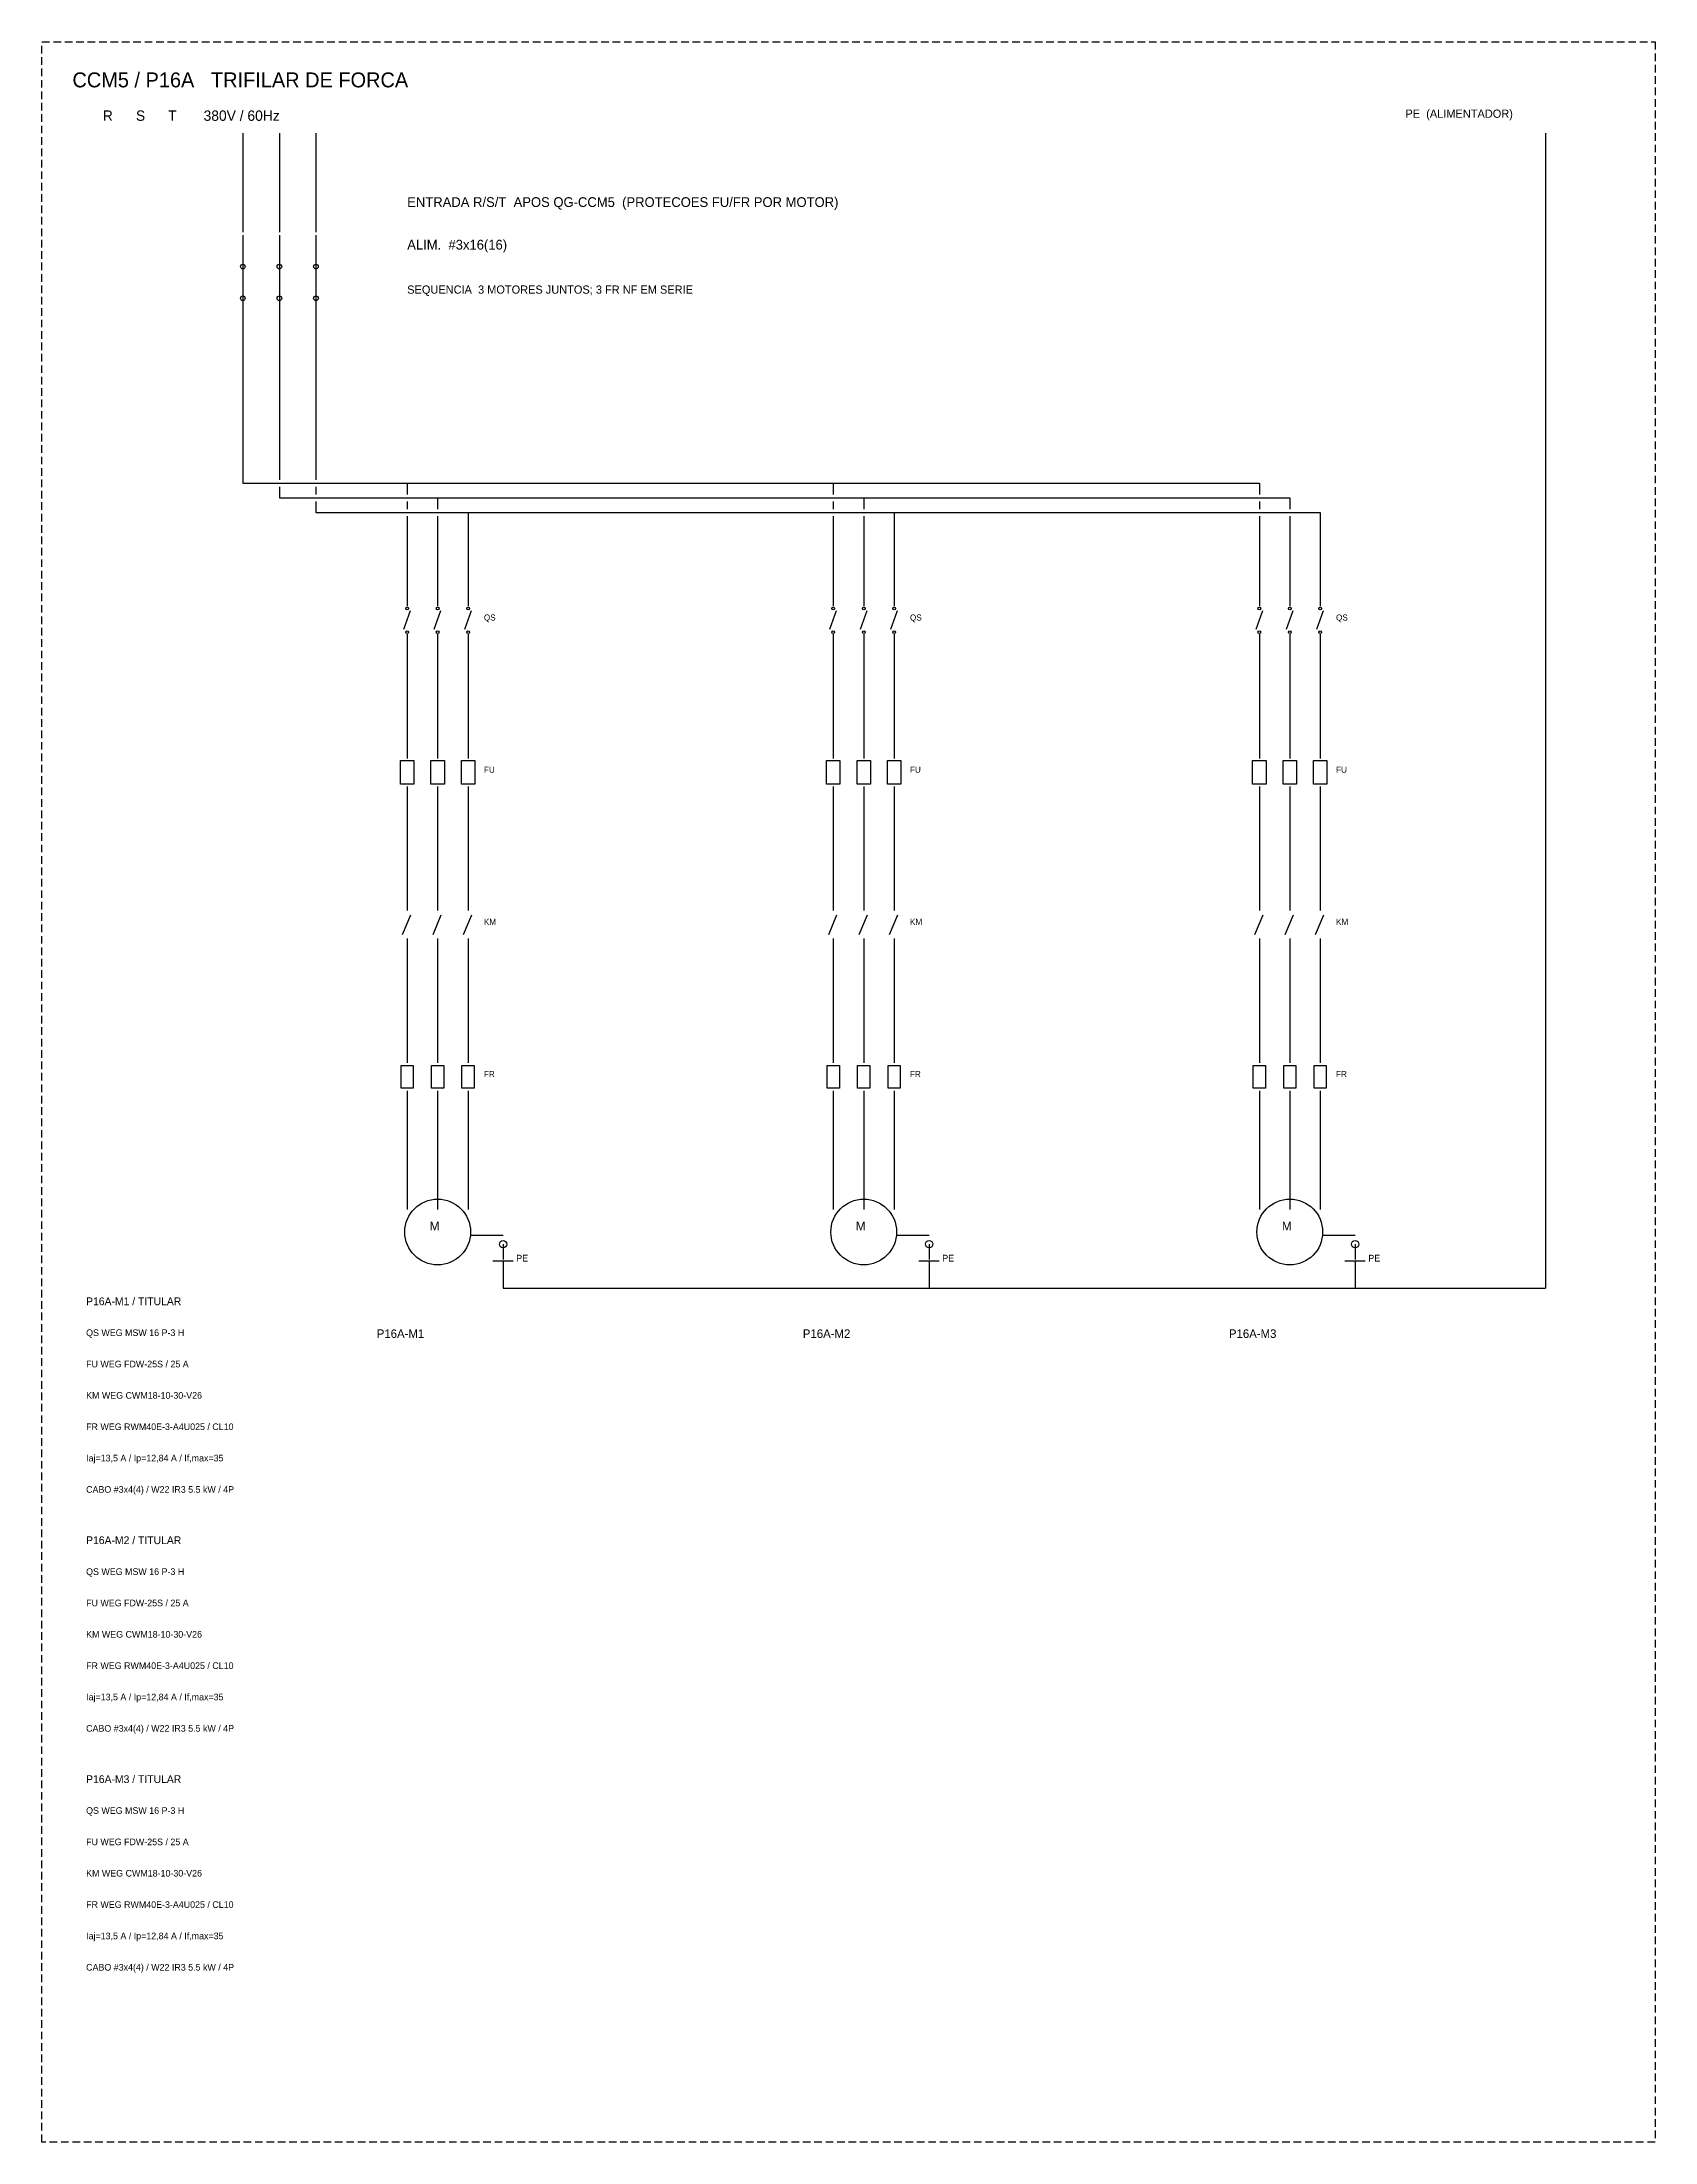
# Model space of a CAD drawing. Extents: x -646 to 641, y -554 to 322.
# Drawn here: x -210.7 to -157.7, y -541 to -472 of the extents above; entities that cross this region are included whole.
import ezdxf

# ---------------------------------------------------------------- set-up
doc = ezdxf.new("R2010")
doc.units = 0
doc.header["$MEASUREMENT"] = 0
doc.linetypes.add('HIDDEN', pattern=[0.375, 0.25, -0.125])
doc.layers.add('_ELT_UNIFILAR_PROC_TEXTO', color=1, linetype='Continuous')
doc.layers.add('ELET_TRIFILAR_TEXTO', color=4, linetype='Continuous')
doc.layers.add('ELET_TRIFILAR_DESENHO', color=5, linetype='Continuous', plot=False)

msp = doc.modelspace()

# ---------------------------------------------------------------- texts
at = {"layer": '_ELT_UNIFILAR_PROC_TEXTO', "attachment_point": 1}
for s, insert, char_height in [('P16A-M1 / TITULAR', (-209.25, -513.25), 0.255), ('P16A-M1', (-199.7, -514.3), 0.28), ('P16A-M2', (-185.7, -514.3), 0.28), ('P16A-M3', (-171.7, -514.3), 0.28), ('P16A-M2 / TITULAR', (-209.25, -521.1), 0.255), ('P16A-M3 / TITULAR', (-209.25, -528.95), 0.255)]:
    msp.add_mtext(s, dxfattribs=dict(at, insert=insert, char_height=char_height))
at = {"layer": 'ELET_TRIFILAR_TEXTO', "attachment_point": 1}
for s, insert, char_height in [('CCM5 / P16A   TRIFILAR DE FORCA', (-209.7, -473), 0.49), ('R      S      T       380V / 60Hz', (-208.7, -474.25), 0.34), ('PE  (ALIMENTADOR)', (-165.9, -474.22), 0.27), ('ENTRADA R/S/T  APOS QG-CCM5  (PROTECOES FU/FR POR MOTOR)', (-198.7, -477.1), 0.32), ('ALIM.  #3x16(16)', (-198.7, -478.5), 0.32), ('SEQUENCIA  3 MOTORES JUNTOS; 3 FR NF EM SERIE', (-198.7, -480), 0.27), ('QS', (-196.18, -490.81), 0.2), ('QS', (-182.18, -490.81), 0.2), ('QS', (-168.18, -490.81), 0.2), ('FU', (-196.18, -495.81), 0.2), ('FU', (-182.18, -495.81), 0.2), ('FU', (-168.18, -495.81), 0.2), ('KM', (-196.18, -500.81), 0.2), ('KM', (-182.18, -500.81), 0.2), ('KM', (-168.18, -500.81), 0.2), ('FR', (-196.18, -505.81), 0.2), ('FR', (-182.18, -505.81), 0.2), ('FR', (-168.18, -505.81), 0.2), ('M', (-197.96, -510.76), 0.29), ('M', (-183.96, -510.76), 0.29), ('M', (-169.96, -510.76), 0.29), ('PE', (-195.12, -511.85), 0.22), ('PE', (-181.12, -511.85), 0.22), ('PE', (-167.12, -511.85), 0.22), ('QS WEG MSW 16 P-3 H', (-209.25, -514.3), 0.218), ('FU WEG FDW-25S / 25 A', (-209.25, -515.33), 0.218), ('KM WEG CWM18-10-30-V26', (-209.25, -516.36), 0.218), ('FR WEG RWM40E-3-A4U025 / CL10', (-209.25, -517.39), 0.218), ('Iaj=13,5 A / Ip=12,84 A / If,max=35', (-209.25, -518.42), 0.218), ('CABO #3x4(4) / W22 IR3 5.5 kW / 4P', (-209.25, -519.45), 0.218), ('QS WEG MSW 16 P-3 H', (-209.25, -522.15), 0.218), ('FU WEG FDW-25S / 25 A', (-209.25, -523.18), 0.218), ('KM WEG CWM18-10-30-V26', (-209.25, -524.21), 0.218), ('FR WEG RWM40E-3-A4U025 / CL10', (-209.25, -525.24), 0.218), ('Iaj=13,5 A / Ip=12,84 A / If,max=35', (-209.25, -526.27), 0.218), ('CABO #3x4(4) / W22 IR3 5.5 kW / 4P', (-209.25, -527.3), 0.218), ('QS WEG MSW 16 P-3 H', (-209.25, -530), 0.218), ('FU WEG FDW-25S / 25 A', (-209.25, -531.03), 0.218), ('KM WEG CWM18-10-30-V26', (-209.25, -532.06), 0.218), ('FR WEG RWM40E-3-A4U025 / CL10', (-209.25, -533.09), 0.218), ('Iaj=13,5 A / Ip=12,84 A / If,max=35', (-209.25, -534.12), 0.218), ('CABO #3x4(4) / W22 IR3 5.5 kW / 4P', (-209.25, -535.15), 0.218)]:
    msp.add_mtext(s, dxfattribs=dict(at, insert=insert, char_height=char_height))

# ---------------------------------------------------------------- linework, layer by layer
at = {"layer": 'ELET_TRIFILAR_DESENHO'}
for p, q in [((-204.1, -475), (-204.1, -478.25)), ((-202.9, -475), (-202.9, -478.25)), ((-201.7, -475), (-201.7, -478.25)), ((-161.3, -475), (-161.3, -512.95)), ((-204.1, -478.35), (-204.1, -479.29)), ((-202.9, -478.35), (-202.9, -479.29)), ((-201.7, -478.35), (-201.7, -479.29)), ((-204.1, -479.29), (-204.1, -480.51)), ((-202.9, -479.29), (-202.9, -480.51)), ((-201.7, -479.29), (-201.7, -480.51)), ((-204.1, -480.51), (-204.1, -481.45)), ((-202.9, -480.51), (-202.9, -481.45)), ((-201.7, -480.51), (-201.7, -481.45)), ((-204.1, -481.45), (-204.1, -486.5)), ((-202.9, -481.45), (-202.9, -486.385)), ((-201.7, -481.45), (-201.7, -486.385)), ((-204.1, -486.5), (-170.7, -486.5)), ((-202.9, -486.615), (-202.9, -486.98)), ((-202.9, -486.98), (-169.7, -486.98)), ((-201.7, -486.615), (-201.7, -486.865)), ((-201.7, -487.095), (-201.7, -487.46)), ((-198.7, -486.5), (-198.7, -486.865)), ((-198.7, -487.095), (-198.7, -487.345)), ((-197.7, -486.98), (-197.7, -487.345)), ((-184.7, -486.5), (-184.7, -486.865)), ((-184.7, -487.095), (-184.7, -487.345)), ((-183.7, -486.98), (-183.7, -487.345)), ((-170.7, -486.5), (-170.7, -486.865)), ((-170.7, -487.095), (-170.7, -487.345)), ((-169.7, -486.98), (-169.7, -487.345)), ((-201.7, -487.46), (-168.7, -487.46)), ((-198.7, -487.575), (-198.7, -488.4)), ((-197.7, -487.575), (-197.7, -488.4)), ((-196.7, -487.46), (-196.7, -488.4)), ((-184.7, -487.575), (-184.7, -488.4)), ((-183.7, -487.575), (-183.7, -488.4)), ((-182.7, -487.46), (-182.7, -488.4)), ((-170.7, -487.575), (-170.7, -488.4)), ((-169.7, -487.575), (-169.7, -488.4)), ((-168.7, -487.46), (-168.7, -488.4)), ((-198.7, -488.4), (-198.7, -489.68)), ((-197.7, -488.4), (-197.7, -489.68)), ((-196.7, -488.4), (-196.7, -489.68)), ((-184.7, -488.4), (-184.7, -489.68)), ((-183.7, -488.4), (-183.7, -489.68)), ((-182.7, -488.4), (-182.7, -489.68)), ((-170.7, -488.4), (-170.7, -489.68)), ((-169.7, -488.4), (-169.7, -489.68)), ((-168.7, -488.4), (-168.7, -489.68)), ((-198.7, -489.68), (-198.7, -490.54)), ((-197.7, -489.68), (-197.7, -490.54)), ((-196.7, -489.68), (-196.7, -490.54)), ((-184.7, -489.68), (-184.7, -490.54)), ((-183.7, -489.68), (-183.7, -490.54)), ((-182.7, -489.68), (-182.7, -490.54)), ((-170.7, -489.68), (-170.7, -490.54)), ((-169.7, -489.68), (-169.7, -490.54)), ((-168.7, -489.68), (-168.7, -490.54)), ((-198.81, -491.29), (-198.59, -490.68)), ((-197.81, -491.29), (-197.59, -490.68)), ((-196.81, -491.29), (-196.59, -490.68)), ((-184.81, -491.29), (-184.59, -490.68)), ((-183.81, -491.29), (-183.59, -490.68)), ((-182.81, -491.29), (-182.59, -490.68)), ((-170.81, -491.29), (-170.59, -490.68)), ((-169.81, -491.29), (-169.59, -490.68)), ((-168.81, -491.29), (-168.59, -490.68)), ((-198.7, -491.46), (-198.7, -492.32)), ((-197.7, -491.46), (-197.7, -492.32)), ((-196.7, -491.46), (-196.7, -492.32)), ((-184.7, -491.46), (-184.7, -492.32)), ((-183.7, -491.46), (-183.7, -492.32)), ((-182.7, -491.46), (-182.7, -492.32)), ((-170.7, -491.46), (-170.7, -492.32)), ((-169.7, -491.46), (-169.7, -492.32)), ((-168.7, -491.46), (-168.7, -492.32)), ((-198.7, -492.32), (-198.7, -494.68)), ((-197.7, -492.32), (-197.7, -494.68)), ((-196.7, -492.32), (-196.7, -494.68)), ((-184.7, -492.32), (-184.7, -494.68)), ((-183.7, -492.32), (-183.7, -494.68)), ((-182.7, -492.32), (-182.7, -494.68)), ((-170.7, -492.32), (-170.7, -494.68)), ((-169.7, -492.32), (-169.7, -494.68)), ((-168.7, -492.32), (-168.7, -494.68)), ((-198.7, -494.68), (-198.7, -495.54)), ((-197.7, -494.68), (-197.7, -495.54)), ((-196.7, -494.68), (-196.7, -495.54)), ((-184.7, -494.68), (-184.7, -495.54)), ((-183.7, -494.68), (-183.7, -495.54)), ((-182.7, -494.68), (-182.7, -495.54)), ((-170.7, -494.68), (-170.7, -495.54)), ((-169.7, -494.68), (-169.7, -495.54)), ((-168.7, -494.68), (-168.7, -495.54)), ((-198.7, -496.46), (-198.7, -497.32)), ((-197.7, -496.46), (-197.7, -497.32)), ((-196.7, -496.46), (-196.7, -497.32)), ((-184.7, -496.46), (-184.7, -497.32)), ((-183.7, -496.46), (-183.7, -497.32)), ((-182.7, -496.46), (-182.7, -497.32)), ((-170.7, -496.46), (-170.7, -497.32)), ((-169.7, -496.46), (-169.7, -497.32)), ((-168.7, -496.46), (-168.7, -497.32)), ((-198.7, -497.32), (-198.7, -499.68)), ((-197.7, -497.32), (-197.7, -499.68)), ((-196.7, -497.32), (-196.7, -499.68)), ((-184.7, -497.32), (-184.7, -499.68)), ((-183.7, -497.32), (-183.7, -499.68)), ((-182.7, -497.32), (-182.7, -499.68)), ((-170.7, -497.32), (-170.7, -499.68)), ((-169.7, -497.32), (-169.7, -499.68)), ((-168.7, -497.32), (-168.7, -499.68)), ((-198.7, -499.68), (-198.7, -500.54)), ((-197.7, -499.68), (-197.7, -500.54)), ((-196.7, -499.68), (-196.7, -500.54)), ((-184.7, -499.68), (-184.7, -500.54)), ((-183.7, -499.68), (-183.7, -500.54)), ((-182.7, -499.68), (-182.7, -500.54)), ((-170.7, -499.68), (-170.7, -500.54)), ((-169.7, -499.68), (-169.7, -500.54)), ((-168.7, -499.68), (-168.7, -500.54)), ((-198.85, -501.33), (-198.58, -500.68)), ((-197.85, -501.33), (-197.58, -500.68)), ((-196.85, -501.33), (-196.58, -500.68)), ((-184.85, -501.33), (-184.58, -500.68)), ((-183.85, -501.33), (-183.58, -500.68)), ((-182.85, -501.33), (-182.58, -500.68)), ((-170.85, -501.33), (-170.58, -500.68)), ((-169.85, -501.33), (-169.58, -500.68)), ((-168.85, -501.33), (-168.58, -500.68)), ((-198.7, -501.46), (-198.7, -502.32)), ((-197.7, -501.46), (-197.7, -502.32)), ((-196.7, -501.46), (-196.7, -502.32)), ((-184.7, -501.46), (-184.7, -502.32)), ((-183.7, -501.46), (-183.7, -502.32)), ((-182.7, -501.46), (-182.7, -502.32)), ((-170.7, -501.46), (-170.7, -502.32)), ((-169.7, -501.46), (-169.7, -502.32)), ((-168.7, -501.46), (-168.7, -502.32)), ((-198.7, -502.32), (-198.7, -504.68)), ((-197.7, -502.32), (-197.7, -504.68)), ((-196.7, -502.32), (-196.7, -504.68)), ((-184.7, -502.32), (-184.7, -504.68)), ((-183.7, -502.32), (-183.7, -504.68)), ((-182.7, -502.32), (-182.7, -504.68)), ((-170.7, -502.32), (-170.7, -504.68)), ((-169.7, -502.32), (-169.7, -504.68)), ((-168.7, -502.32), (-168.7, -504.68)), ((-198.7, -504.68), (-198.7, -505.54)), ((-197.7, -504.68), (-197.7, -505.54)), ((-196.7, -504.68), (-196.7, -505.54)), ((-184.7, -504.68), (-184.7, -505.54)), ((-183.7, -504.68), (-183.7, -505.54)), ((-182.7, -504.68), (-182.7, -505.54)), ((-170.7, -504.68), (-170.7, -505.54)), ((-169.7, -504.68), (-169.7, -505.54)), ((-168.7, -504.68), (-168.7, -505.54)), ((-198.7, -506.46), (-198.7, -507.32)), ((-197.7, -506.46), (-197.7, -507.32)), ((-196.7, -506.46), (-196.7, -507.32)), ((-184.7, -506.46), (-184.7, -507.32)), ((-183.7, -506.46), (-183.7, -507.32)), ((-182.7, -506.46), (-182.7, -507.32)), ((-170.7, -506.46), (-170.7, -507.32)), ((-169.7, -506.46), (-169.7, -507.32)), ((-168.7, -506.46), (-168.7, -507.32)), ((-198.7, -507.32), (-198.7, -509)), ((-197.7, -507.32), (-197.7, -509)), ((-196.7, -507.32), (-196.7, -509)), ((-184.7, -507.32), (-184.7, -509)), ((-183.7, -507.32), (-183.7, -509)), ((-182.7, -507.32), (-182.7, -509)), ((-170.7, -507.32), (-170.7, -509)), ((-169.7, -507.32), (-169.7, -509)), ((-168.7, -507.32), (-168.7, -509)), ((-198.7, -509), (-198.7, -510.36)), ((-197.7, -509), (-197.7, -510.36)), ((-196.7, -509), (-196.7, -510.36)), ((-184.7, -509), (-184.7, -510.36)), ((-183.7, -509), (-183.7, -510.36)), ((-182.7, -509), (-182.7, -510.36)), ((-170.7, -509), (-170.7, -510.36)), ((-169.7, -509), (-169.7, -510.36)), ((-168.7, -509), (-168.7, -510.36)), ((-196.62, -511.2), (-195.55, -511.2)), ((-182.62, -511.2), (-181.55, -511.2)), ((-168.62, -511.2), (-167.55, -511.2)), ((-195.55, -511.5), (-195.55, -512)), ((-181.55, -511.5), (-181.55, -512)), ((-167.55, -511.5), (-167.55, -512)), ((-195.89, -512.05), (-195.22, -512.05)), ((-195.55, -512.05), (-195.55, -512.95)), ((-181.89, -512.05), (-181.22, -512.05)), ((-181.55, -512.05), (-181.55, -512.95)), ((-167.89, -512.05), (-167.22, -512.05)), ((-167.55, -512.05), (-167.55, -512.95)), ((-195.55, -512.95), (-161.3, -512.95))]:
    msp.add_line(p, q, dxfattribs=at)
at = {"layer": 'ELET_TRIFILAR_DESENHO', "linetype": 'HIDDEN'}
msp.add_lwpolyline([(-210.7, -472), (-157.7, -472), (-157.7, -541), (-210.7, -541)], close=True, dxfattribs=at)
at = {"layer": 'ELET_TRIFILAR_DESENHO'}
for points in [[(-198.92, -495.61), (-198.48, -495.61), (-198.48, -496.39), (-198.92, -496.39)], [(-197.92, -495.61), (-197.48, -495.61), (-197.48, -496.39), (-197.92, -496.39)], [(-196.92, -495.61), (-196.48, -495.61), (-196.48, -496.39), (-196.92, -496.39)], [(-184.92, -495.61), (-184.48, -495.61), (-184.48, -496.39), (-184.92, -496.39)], [(-183.92, -495.61), (-183.48, -495.61), (-183.48, -496.39), (-183.92, -496.39)], [(-182.92, -495.61), (-182.48, -495.61), (-182.48, -496.39), (-182.92, -496.39)], [(-170.92, -495.61), (-170.48, -495.61), (-170.48, -496.39), (-170.92, -496.39)], [(-169.92, -495.61), (-169.48, -495.61), (-169.48, -496.39), (-169.92, -496.39)], [(-168.92, -495.61), (-168.48, -495.61), (-168.48, -496.39), (-168.92, -496.39)], [(-198.9, -505.63), (-198.5, -505.63), (-198.5, -506.37), (-198.9, -506.37)], [(-197.9, -505.63), (-197.5, -505.63), (-197.5, -506.37), (-197.9, -506.37)], [(-196.9, -505.63), (-196.5, -505.63), (-196.5, -506.37), (-196.9, -506.37)], [(-184.9, -505.63), (-184.5, -505.63), (-184.5, -506.37), (-184.9, -506.37)], [(-183.9, -505.63), (-183.5, -505.63), (-183.5, -506.37), (-183.9, -506.37)], [(-182.9, -505.63), (-182.5, -505.63), (-182.5, -506.37), (-182.9, -506.37)], [(-170.9, -505.63), (-170.5, -505.63), (-170.5, -506.37), (-170.9, -506.37)], [(-169.9, -505.63), (-169.5, -505.63), (-169.5, -506.37), (-169.9, -506.37)], [(-168.9, -505.63), (-168.5, -505.63), (-168.5, -506.37), (-168.9, -506.37)]]:
    msp.add_lwpolyline(points, close=True, dxfattribs=at)
for centre, radius in [((-204.1, -479.38), 0.075), ((-202.9, -479.38), 0.075), ((-201.7, -479.38), 0.075), ((-204.1, -480.42), 0.075), ((-202.9, -480.42), 0.075), ((-201.7, -480.42), 0.075), ((-198.7, -490.61), 0.045), ((-197.7, -490.61), 0.045), ((-196.7, -490.61), 0.045), ((-184.7, -490.61), 0.045), ((-183.7, -490.61), 0.045), ((-182.7, -490.61), 0.045), ((-170.7, -490.61), 0.045), ((-169.7, -490.61), 0.045), ((-168.7, -490.61), 0.045), ((-198.7, -491.39), 0.045), ((-197.7, -491.39), 0.045), ((-196.7, -491.39), 0.045), ((-184.7, -491.39), 0.045), ((-183.7, -491.39), 0.045), ((-182.7, -491.39), 0.045), ((-170.7, -491.39), 0.045), ((-169.7, -491.39), 0.045), ((-168.7, -491.39), 0.045), ((-197.7, -511.1), 1.08), ((-183.7, -511.1), 1.08), ((-169.7, -511.1), 1.08), ((-195.55, -511.5), 0.12), ((-181.55, -511.5), 0.12), ((-167.55, -511.5), 0.12)]:
    msp.add_circle(centre, radius, dxfattribs=at)

msp.set_redraw_order([(e.dxf.handle, doc.entitydb.next_handle()) for e in msp.query("TEXT MTEXT ATTDEF DIMENSION ARC_DIMENSION")])  # texts and dimensions are drawn at this point

doc.saveas('drawing.dxf')
